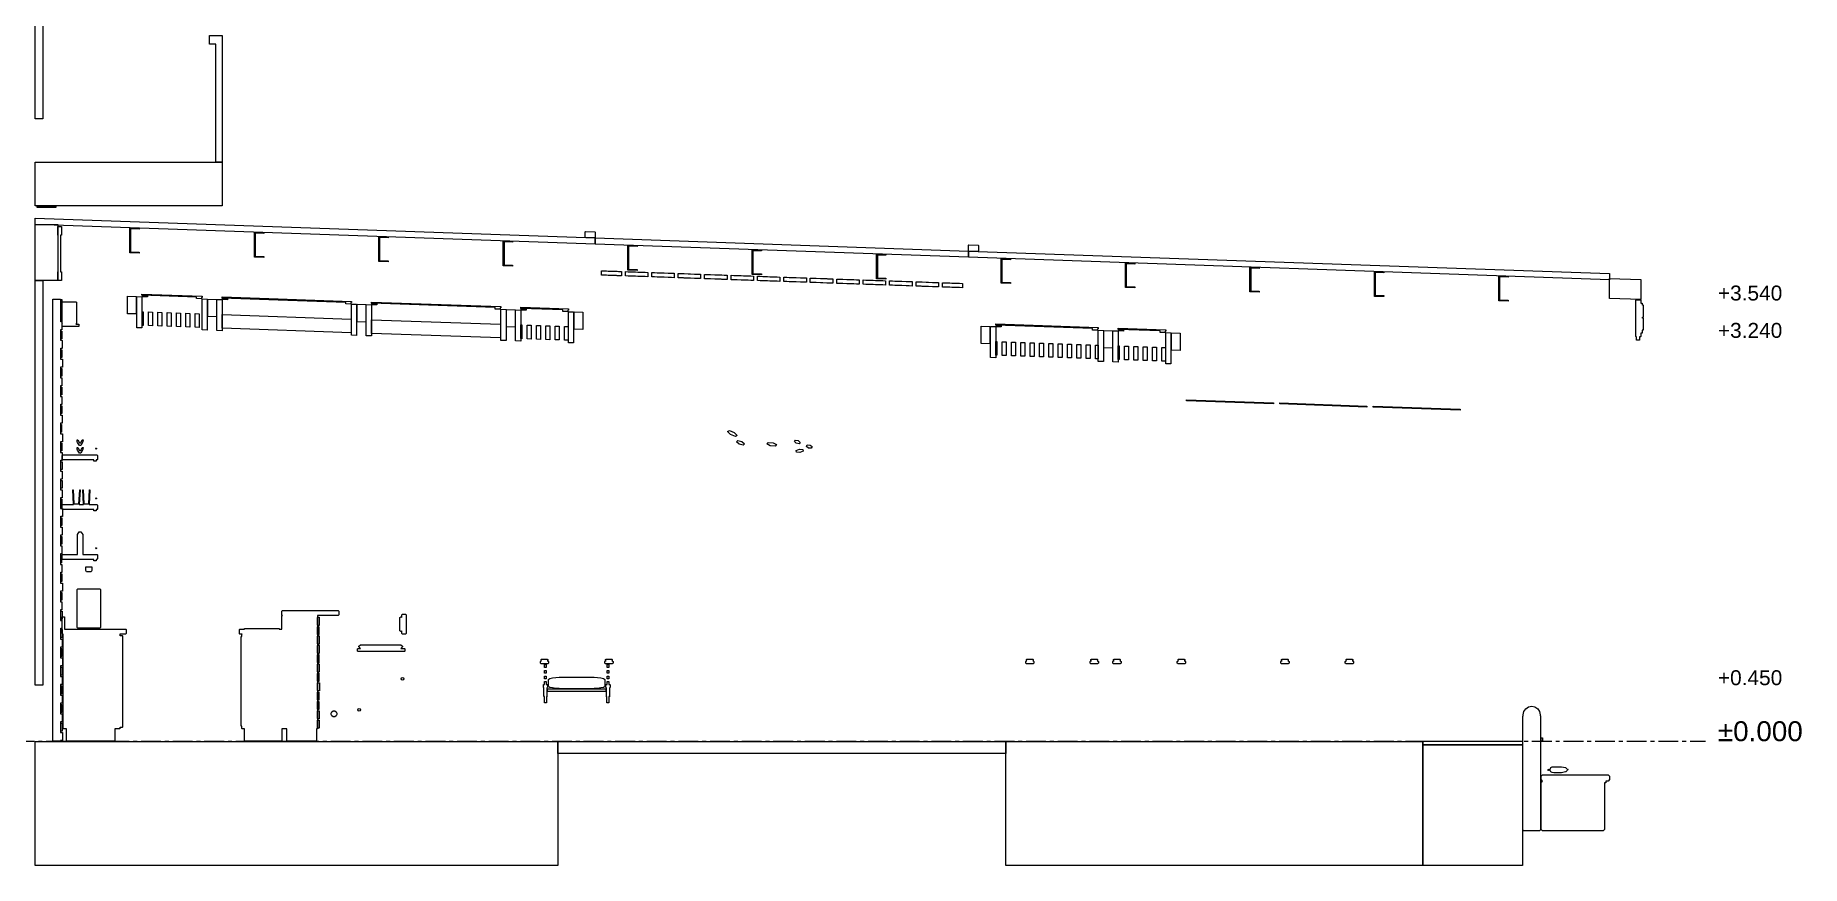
# Model space of a CAD drawing. Header units: millimetres. Extents: x -2320 to 44593, y -183000 to 30400.
# Drawn here: x 30400 to 44593, y -74000 to -67330 of the extents above; entities that cross this region are included whole.
import ezdxf

# ---------------------------------------------------------------- set-up
doc = ezdxf.new("R2010")
doc.units = ezdxf.units.MM
doc.header["$LTSCALE"] = 50
doc.linetypes.add('CENTER', pattern=[5.08, 3.175, -0.635, 0.635, -0.635])
for name, color, linetype in [('A-BLDG', 8, 'Continuous'), ('A-DIMS', 1, 'Continuous'), ('A-SECT', 7, 'Continuous'), ('S-GRID', 8, 'CENTER')]:
    doc.layers.add(name, color=color, linetype=linetype)
doc.styles.add('VN', font='arial.ttf')

msp = doc.modelspace()

# ---------------------------------------------------------------- texts
at = {"layer": 'A-DIMS', "style": 'VN'}
for s, height, p in [('+3.540', 120, (43919.8, -69460)), ('+3.240', 120, (43919.8, -69760)), ('+0.450', 120, (43919.8, -72550)), ('±0.000', 160, (43919.8, -73000))]:
    msp.add_text(s, height=height, dxfattribs=at).set_placement(p)

# ---------------------------------------------------------------- linework, layer by layer
at = {"layer": 'A-BLDG'}
for points in [[(30400, -68000), (30400, -65250), (30460, -65250), (30460, -68000)], [(31850, -68350), (31850, -67400), (31800, -67400), (31800, -67330), (31900, -67330), (31900, -67350), (31900, -67400), (31900, -68350)], [(31900, -68700), (30400, -68700), (30400, -68350), (31900, -68350)], [(30610, -69300), (30580, -69300), (30580, -69230), (30584, -69230), (30584, -68935), (30580, -68935), (30580, -68865), (30610, -68865), (30610, -68935), (30601, -68935), (30601, -69230), (30610, -69230)], [(30460, -72550), (30400, -72550), (30400, -69300), (30460, -69300)]]:
    msp.add_lwpolyline(points, close=True, dxfattribs=at)
at = {"layer": 'A-SECT'}
for points in [[(34899, -68957.5), (34899, -69007.5), (30400, -68850), (30400, -68800)], [(30565, -68700), (30565, -68712), (30415, -68712), (30415, -68700)], [(30580, -68850), (30580, -69300), (30400, -69300), (30400, -68850)], [(31160, -68884.6), (31160, -68876.6), (31235, -68879.2), (31235, -68887.2), (31166, -68884.8), (31166, -69068.8), (31160, -69068.6)], [(32160, -68919.6), (32160, -68911.6), (32235, -68914.2), (32235, -68922.2), (32166, -68919.8), (32166, -69103.8), (32160, -69103.6)], [(33160, -68954.6), (33160, -68946.6), (33235, -68949.2), (33235, -68957.2), (33166, -68954.8), (33166, -69138.8), (33160, -69138.6)], [(34899, -68954.5), (34896, -68957.4), (34822, -68954.8), (34819, -68951.7), (34819, -68907.7), (34822, -68904.8), (34896, -68907.4), (34899, -68910.5)], [(37899, -69062.5), (37899, -69112.5), (34899, -69007.5), (34899, -68957.5)], [(31160, -69076.6), (31160, -69068.6), (31235, -69071.2), (31235, -69079.2)], [(32160, -69111.6), (32160, -69103.6), (32235, -69106.2), (32235, -69114.2)], [(34160, -68989.6), (34160, -68981.6), (34235, -68984.2), (34235, -68992.2), (34166, -68989.8), (34166, -69173.8), (34160, -69173.6)], [(35160, -69024.6), (35160, -69016.6), (35235, -69019.2), (35235, -69027.2), (35166, -69024.8), (35166, -69208.8), (35160, -69208.6)], [(36160, -69059.6), (36160, -69051.6), (36235, -69054.2), (36235, -69062.2), (36166, -69059.8), (36166, -69243.8), (36160, -69243.6)], [(37160, -69094.6), (37160, -69086.6), (37235, -69089.2), (37235, -69097.2), (37166, -69094.8), (37166, -69278.8), (37160, -69278.6)], [(37979, -69062.3), (37976, -69065.2), (37902, -69062.6), (37899, -69059.5), (37899, -69015.5), (37902, -69012.6), (37976, -69015.2), (37979, -69018.3)], [(43049.2, -69242.7), (43049.2, -69292.7), (37899, -69112.5), (37899, -69062.5)], [(33160, -69146.6), (33160, -69138.6), (33235, -69141.2), (33235, -69149.2)], [(34160, -69181.6), (34160, -69173.6), (34235, -69176.2), (34235, -69184.2)], [(35048.7, -69224.7), (35070.2, -69225.5), (35071.1, -69225.5), (35075.3, -69225.6), (35086.6, -69226), (35109.2, -69226.8), (35109.2, -69261.8), (35086.6, -69261), (35075.3, -69260.6), (35071.1, -69260.5), (35070.2, -69260.5), (35048.7, -69259.7), (35033, -69259.2), (35003.1, -69258.1), (34988.9, -69257.6), (34980.6, -69257.3), (34975.1, -69257.1), (34971.3, -69257), (34949, -69256.2), (34949, -69221.2), (34971.3, -69222), (34975.1, -69222.1), (34980.6, -69222.3), (34988.9, -69222.6), (35003.1, -69223.1), (35033, -69224.2)], [(35321.5, -69234.3), (35321.5, -69269.3), (35298.9, -69268.5), (35279.4, -69267.8), (35273.3, -69267.6), (35240.4, -69266.4), (35222.2, -69265.8), (35189.3, -69264.6), (35183.3, -69264.4), (35163.7, -69263.7), (35141.1, -69262.9), (35141.1, -69227.9), (35163.7, -69228.7), (35183.3, -69229.4), (35189.3, -69229.6), (35222.2, -69230.8), (35240.4, -69231.4), (35273.3, -69232.6), (35279.4, -69232.8), (35298.9, -69233.5)], [(35160, -69216.6), (35160, -69208.6), (35235, -69211.2), (35235, -69219.2)], [(35533.8, -69241.7), (35533.8, -69276.7), (35511.2, -69275.9), (35491.7, -69275.2), (35485.6, -69275), (35452.7, -69273.8), (35434.5, -69273.2), (35401.6, -69272.1), (35395.6, -69271.8), (35376, -69271.2), (35353.4, -69270.4), (35353.4, -69235.4), (35376, -69236.2), (35395.6, -69236.8), (35401.6, -69237.1), (35434.5, -69238.2), (35452.7, -69238.8), (35485.6, -69240), (35491.7, -69240.2), (35511.2, -69240.9)], [(35746.1, -69249.1), (35746.1, -69284.1), (35723.5, -69283.3), (35704, -69282.6), (35697.9, -69282.4), (35665, -69281.3), (35646.8, -69280.6), (35613.9, -69279.5), (35607.9, -69279.3), (35588.3, -69278.6), (35565.7, -69277.8), (35565.7, -69242.8), (35588.3, -69243.6), (35607.9, -69244.3), (35613.9, -69244.5), (35646.8, -69245.6), (35665, -69246.3), (35697.9, -69247.4), (35704, -69247.6), (35723.5, -69248.3)], [(35958.4, -69256.5), (35958.4, -69291.5), (35935.8, -69290.8), (35916.3, -69290.1), (35910.2, -69289.9), (35877.3, -69288.7), (35859.2, -69288.1), (35826.3, -69286.9), (35820.2, -69286.7), (35800.6, -69286), (35778, -69285.2), (35778, -69250.2), (35800.6, -69251), (35820.2, -69251.7), (35826.3, -69251.9), (35859.2, -69253.1), (35877.3, -69253.7), (35910.2, -69254.9), (35916.3, -69255.1), (35935.8, -69255.8)], [(36170.7, -69264), (36170.7, -69299), (36148.1, -69298.2), (36128.6, -69297.5), (36122.5, -69297.3), (36089.6, -69296.1), (36071.5, -69295.5), (36038.6, -69294.3), (36032.5, -69294.1), (36012.9, -69293.5), (35990.4, -69292.7), (35990.4, -69257.7), (36012.9, -69258.5), (36032.5, -69259.1), (36038.6, -69259.3), (36071.5, -69260.5), (36089.6, -69261.1), (36122.5, -69262.3), (36128.6, -69262.5), (36148.1, -69263.2)], [(36160, -69251.6), (36160, -69243.6), (36235, -69246.2), (36235, -69254.2)], [(38160, -69129.6), (38160, -69121.6), (38235, -69124.2), (38235, -69132.2), (38166, -69129.8), (38166, -69313.8), (38160, -69313.6)], [(39160, -69164.6), (39160, -69156.6), (39235, -69159.2), (39235, -69167.2), (39166, -69164.8), (39166, -69348.8), (39160, -69348.6)], [(40160, -69199.6), (40160, -69191.6), (40235, -69194.2), (40235, -69202.2), (40166, -69199.8), (40166, -69383.8), (40160, -69383.6)], [(41160, -69234.6), (41160, -69226.6), (41235, -69229.2), (41235, -69237.2), (41166, -69234.8), (41166, -69418.8), (41160, -69418.6)], [(42160, -69269.6), (42160, -69261.6), (42235, -69264.2), (42235, -69272.2), (42166, -69269.8), (42166, -69453.8), (42160, -69453.6)], [(36360.4, -69270.6), (36383, -69271.4), (36383, -69306.4), (36360.4, -69305.6), (36340.9, -69304.9), (36334.8, -69304.7), (36301.9, -69303.6), (36283.8, -69302.9), (36250.9, -69301.8), (36244.8, -69301.6), (36225.2, -69300.9), (36202.7, -69300.1), (36202.7, -69265.1), (36225.2, -69265.9), (36244.8, -69266.6), (36250.9, -69266.8), (36283.8, -69267.9), (36301.9, -69268.6), (36334.8, -69269.7), (36340.9, -69269.9)], [(36595.3, -69278.8), (36595.3, -69313.8), (36572.8, -69313), (36553.2, -69312.4), (36547.1, -69312.1), (36514.2, -69311), (36496.1, -69310.4), (36463.2, -69309.2), (36457.1, -69309), (36437.6, -69308.3), (36415, -69307.5), (36415, -69272.5), (36437.6, -69273.3), (36457.1, -69274), (36463.2, -69274.2), (36496.1, -69275.4), (36514.2, -69276), (36547.1, -69277.1), (36553.2, -69277.4), (36572.8, -69278)], [(36807.6, -69286.3), (36807.6, -69321.3), (36785.1, -69320.5), (36765.5, -69319.8), (36759.4, -69319.6), (36726.5, -69318.4), (36708.4, -69317.8), (36675.5, -69316.6), (36669.4, -69316.4), (36649.9, -69315.7), (36627.3, -69315), (36627.3, -69280), (36649.9, -69280.7), (36669.4, -69281.4), (36675.5, -69281.6), (36708.4, -69282.8), (36726.5, -69283.4), (36759.4, -69284.6), (36765.5, -69284.8), (36785.1, -69285.5)], [(37020, -69293.7), (37020, -69328.7), (36997.4, -69327.9), (36977.8, -69327.2), (36971.7, -69327), (36938.8, -69325.9), (36920.7, -69325.2), (36887.8, -69324.1), (36881.7, -69323.9), (36862.2, -69323.2), (36839.6, -69322.4), (36839.6, -69287.4), (36862.2, -69288.2), (36881.7, -69288.9), (36887.8, -69289.1), (36920.7, -69290.2), (36938.8, -69290.9), (36971.7, -69292), (36977.8, -69292.2), (36997.4, -69292.9)], [(37232.3, -69301.1), (37232.3, -69336.1), (37209.7, -69335.3), (37190.1, -69334.7), (37184.1, -69334.4), (37151.2, -69333.3), (37133, -69332.7), (37100.1, -69331.5), (37094, -69331.3), (37074.5, -69330.6), (37051.9, -69329.8), (37051.9, -69294.8), (37074.5, -69295.6), (37094, -69296.3), (37100.1, -69296.5), (37133, -69297.7), (37151.2, -69298.3), (37184.1, -69299.4), (37190.1, -69299.7), (37209.7, -69300.3)], [(37160, -69286.6), (37160, -69278.6), (37235, -69281.2), (37235, -69289.2)], [(37444.6, -69308.6), (37444.6, -69343.6), (37422, -69342.8), (37402.4, -69342.1), (37396.4, -69341.9), (37363.5, -69340.7), (37345.3, -69340.1), (37312.4, -69338.9), (37306.3, -69338.7), (37286.8, -69338), (37264.2, -69337.2), (37264.2, -69302.2), (37286.8, -69303), (37306.3, -69303.7), (37312.4, -69303.9), (37345.3, -69305.1), (37363.5, -69305.7), (37396.4, -69306.9), (37402.4, -69307.1), (37422, -69307.8)], [(37656.9, -69316), (37656.9, -69351), (37634.3, -69350.2), (37614.7, -69349.5), (37608.7, -69349.3), (37575.8, -69348.2), (37557.6, -69347.5), (37524.7, -69346.4), (37518.6, -69346.2), (37499.1, -69345.5), (37476.5, -69344.7), (37476.5, -69309.7), (37499.1, -69310.5), (37518.6, -69311.2), (37524.7, -69311.4), (37557.6, -69312.5), (37575.8, -69313.2), (37608.7, -69314.3), (37614.7, -69314.5), (37634.3, -69315.2)], [(37849, -69322.7), (37849, -69357.7), (37826.7, -69356.9), (37822.9, -69356.8), (37817.4, -69356.6), (37809.1, -69356.3), (37794.9, -69355.8), (37765, -69354.8), (37749.3, -69354.2), (37727.8, -69353.5), (37726.9, -69353.4), (37711.4, -69352.9), (37688.8, -69352.1), (37688.8, -69317.1), (37711.4, -69317.9), (37726.9, -69318.4), (37727.8, -69318.5), (37749.3, -69319.2), (37765, -69319.8), (37794.9, -69320.8), (37809.1, -69321.3), (37817.4, -69321.6), (37822.9, -69321.8), (37826.7, -69321.9)], [(38160, -69321.6), (38160, -69313.6), (38235, -69316.2), (38235, -69324.2)], [(39160, -69356.6), (39160, -69348.6), (39235, -69351.2), (39235, -69359.2)], [(40160, -69391.6), (40160, -69383.6), (40235, -69386.2), (40235, -69394.2)], [(43299.3, -69291.5), (43299.3, -69451.5), (43049.3, -69442.7), (43049.3, -69282.7)], [(30604.5, -72845), (30603, -72843.5), (30603, -72931.5), (30604.5, -72930), (30617.5, -72930), (30619, -72931.5), (30619, -72993.5), (30617.5, -72995), (30604.5, -72995), (30603, -72993.5), (30603, -73000), (30540, -73000), (30540, -69450), (30603, -69450), (30603, -69631.5), (30604.5, -69630), (30612.4, -69630), (30613.9, -69631.5), (30613.9, -69693.5), (30612.4, -69695), (30604.5, -69695), (30603, -69693.5), (30603, -69781.5), (30604.5, -69780), (30613.3, -69780), (30614.8, -69781.5), (30614.8, -69843.5), (30613.3, -69845), (30604.5, -69845), (30603, -69843.5), (30603, -69931.5), (30604.5, -69930), (30617.5, -69930), (30619, -69931.5), (30619, -69993.5), (30617.5, -69995), (30604.5, -69995), (30603, -69993.5), (30603, -70081.5), (30604.5, -70080), (30612.2, -70080), (30613.7, -70081.5), (30613.7, -70143.5), (30612.2, -70145), (30604.5, -70145), (30603, -70143.5), (30603, -70231.5), (30604.5, -70230), (30611.8, -70230), (30613.3, -70231.5), (30613.3, -70293.5), (30611.8, -70295), (30604.5, -70295), (30603, -70293.5), (30603, -70381.5), (30604.5, -70380), (30615.3, -70380), (30616.8, -70381.5), (30616.8, -70443.5), (30615.3, -70445), (30604.5, -70445), (30603, -70443.5), (30603, -70531.5), (30604.5, -70530), (30617.5, -70530), (30619, -70531.5), (30619, -70593.5), (30617.5, -70595), (30604.5, -70595), (30603, -70593.5), (30603, -70681.5), (30604.5, -70680), (30615.2, -70680), (30616.7, -70681.5), (30616.7, -70743.5), (30615.2, -70745), (30604.5, -70745), (30603, -70743.5), (30603, -70831.5), (30604.5, -70830), (30614, -70830), (30615.5, -70831.5), (30615.5, -70893.5), (30614, -70895), (30604.5, -70895), (30603, -70893.5), (30603, -70981.5), (30604.5, -70980), (30615.5, -70980), (30617, -70981.5), (30617, -71043.5), (30615.5, -71045), (30604.5, -71045), (30603, -71043.5), (30603, -71131.5), (30604.5, -71130), (30617.5, -71130), (30619, -71131.5), (30619, -71193.5), (30617.5, -71195), (30604.5, -71195), (30603, -71193.5), (30603, -71281.5), (30604.5, -71280), (30613.3, -71280), (30614.8, -71281.5), (30614.8, -71343.5), (30613.3, -71345), (30604.5, -71345), (30603, -71343.5), (30603, -71431.5), (30604.5, -71430), (30612.6, -71430), (30614.1, -71431.5), (30614.1, -71493.5), (30612.6, -71495), (30604.5, -71495), (30603, -71493.5), (30603, -71581.5), (30604.5, -71580), (30612.2, -71580), (30613.7, -71581.5), (30613.7, -71643.5), (30612.2, -71645), (30604.5, -71645), (30603, -71643.5), (30603, -71731.5), (30604.5, -71730), (30617.5, -71730), (30619, -71731.5), (30619, -71793.5), (30617.5, -71795), (30604.5, -71795), (30603, -71793.5), (30603, -71881.5), (30604.5, -71880), (30611.9, -71880), (30613.4, -71881.5), (30613.4, -71943.5), (30611.9, -71945), (30604.5, -71945), (30603, -71943.5), (30603, -72031.5), (30604.5, -72030), (30611.5, -72030), (30613, -72031.5), (30613, -72093.5), (30611.5, -72095), (30604.5, -72095), (30603, -72093.5), (30603, -72181.5), (30604.5, -72180), (30613.2, -72180), (30614.7, -72181.5), (30614.7, -72243.5), (30613.2, -72245), (30604.5, -72245), (30603, -72243.5), (30603, -72331.5), (30604.5, -72330), (30617.5, -72330), (30619, -72331.5), (30619, -72393.5), (30617.5, -72395), (30604.5, -72395), (30603, -72393.5), (30603, -72481.5), (30604.5, -72480), (30614.4, -72480), (30615.9, -72481.5), (30615.9, -72543.5), (30614.4, -72545), (30604.5, -72545), (30603, -72543.5), (30603, -72631.5), (30604.5, -72630), (30613.4, -72630), (30614.9, -72631.5), (30614.9, -72693.5), (30613.4, -72695), (30604.5, -72695), (30603, -72693.5), (30603, -72781.5), (30604.5, -72780), (30612.9, -72780), (30614.4, -72781.5), (30614.4, -72843.5), (30612.9, -72845)], [(30613.5, -69451.5), (30613.5, -69618.5), (30604.5, -69618.5), (30604.5, -69451.5)], [(30750, -69670), (30615, -69670), (30615, -69650), (30619, -69650), (30615, -69646), (30615, -69474), (30619, -69470), (30726, -69470), (30730, -69474), (30730, -69646), (30726, -69650), (30750, -69650)], [(31140, -69425.9), (31210, -69428.4), (31210, -69568.3), (31140, -69565.9)], [(31215, -69678.5), (31215, -69428.5), (31257, -69430), (31257, -69680)], [(31257, -69408), (31740, -69424.9), (31740, -69434.9), (31735, -69434.7), (31735, -69446.7), (31695, -69445.3), (31695, -69433.3), (31257, -69418)], [(31262, -69430.2), (31262, -69418.2), (31302, -69419.6), (31302, -69431.6)], [(31740, -69696.9), (31740, -69446.9), (31782, -69448.4), (31782, -69698.4)], [(31785, -69448.5), (31855, -69450.9), (31855, -69590.9), (31785, -69588.5)], [(31858, -69701), (31858, -69451), (31900, -69452.5), (31900, -69702.5)], [(32895, -69475.3), (32350, -69456.2), (31900, -69440.5), (31900, -69430.5), (32350, -69446.3), (32940, -69466.9), (32940, -69476.9), (32935, -69476.7), (32935, -69488.7), (32895, -69487.3)], [(31905, -69452.7), (31905, -69440.7), (31945, -69442.1), (31945, -69454.1)], [(32940, -69738.9), (32940, -69488.9), (32982, -69490.4), (32982, -69740.4)], [(32985, -69490.5), (33055, -69492.9), (33055, -69632.9), (32985, -69630.5)], [(33058, -69743), (33058, -69493), (33100, -69494.5), (33100, -69744.5)], [(34140, -69518.9), (34135, -69518.7), (34135, -69530.7), (34095, -69529.3), (34095, -69517.3), (33100, -69482.5), (33100, -69472.5), (34140, -69508.9)], [(33105, -69494.7), (33105, -69482.7), (33145, -69484.1), (33145, -69496.1)], [(34140, -69780.9), (34140, -69530.9), (34182, -69532.4), (34182, -69782.4)], [(34185, -69532.5), (34255, -69534.9), (34255, -69674.9), (34185, -69672.5)], [(34258, -69785), (34258, -69535), (34300, -69536.5), (34300, -69786.5)], [(34300, -69524.5), (34300, -69514.5), (34683, -69527.9), (34683, -69537.9), (34678, -69537.7), (34678, -69549.7), (34638, -69548.3), (34638, -69536.3)], [(34305, -69536.7), (34305, -69524.7), (34345, -69526.1), (34345, -69538.1)], [(41160, -69426.6), (41160, -69418.6), (41235, -69421.2), (41235, -69429.2)], [(42160, -69461.6), (42160, -69453.6), (42235, -69456.2), (42235, -69464.2)], [(43264.5, -69751.7), (43262.5, -69751.7), (43259.5, -69748.7), (43259.5, -69456.7), (43262.5, -69453.7), (43296.7, -69453.7), (43299.7, -69456.7), (43299.7, -69481.7), (43311.7, -69481.7), (43311.7, -69497.7), (43313.7, -69495.7), (43317.8, -69495.7), (43319.8, -69497.7), (43319.8, -69593.7), (43317.8, -69595.7), (43313.7, -69595.7), (43311.7, -69593.7), (43311.7, -69601.7), (43313.7, -69599.7), (43317.8, -69599.7), (43319.8, -69601.7), (43319.8, -69697.7), (43317.8, -69699.7), (43313.7, -69699.7), (43311.7, -69697.7), (43311.7, -69721.7), (43299.7, -69721.7), (43299.7, -69748.7), (43296.7, -69751.7), (43289.6, -69751.7), (43289.6, -69778.8), (43264.5, -69777.5)], [(31258, -69660), (31258, -69550), (31265.5, -69550.3), (31265.5, -69660.3)], [(31308.5, -69661.8), (31308.5, -69551.8), (31340.5, -69552.9), (31340.5, -69662.9)], [(31383.5, -69664.4), (31383.5, -69554.4), (31415.5, -69555.5), (31415.5, -69665.5)], [(31458.5, -69667), (31458.5, -69557), (31490.5, -69558.2), (31490.5, -69668.2)], [(31533.5, -69669.7), (31533.5, -69559.7), (31565.5, -69560.8), (31565.5, -69670.8)], [(31608.5, -69672.3), (31608.5, -69562.3), (31640.5, -69563.4), (31640.5, -69673.4)], [(31683.5, -69674.9), (31683.5, -69564.9), (31715.5, -69566), (31715.5, -69676)], [(31901, -69682.5), (31901, -69572.5), (32939, -69608.9), (32939, -69718.9)], [(33101, -69724.5), (33101, -69614.5), (34139, -69650.9), (34139, -69760.9)], [(34301, -69766.5), (34301, -69656.5), (34308.5, -69656.8), (34308.5, -69766.8)], [(34351.5, -69768.3), (34351.5, -69658.3), (34383.5, -69659.4), (34383.5, -69769.4)], [(34426.5, -69660.9), (34458.5, -69662), (34458.5, -69772), (34426.5, -69770.9)], [(34501.5, -69663.6), (34533.5, -69664.7), (34533.5, -69774.7), (34501.5, -69773.6)], [(34576.5, -69776.2), (34576.5, -69666.2), (34608.5, -69667.3), (34608.5, -69777.3)], [(34651.5, -69778.8), (34651.5, -69668.8), (34682, -69669.9), (34682, -69779.9)], [(34683, -69799.9), (34683, -69549.9), (34725, -69551.4), (34725, -69801.4)], [(34730, -69551.5), (34800, -69554), (34800, -69694), (34730, -69691.6)], [(38000, -69666), (38070, -69668.4), (38070, -69808.5), (38000, -69806)], [(38075, -69918.6), (38075, -69668.6), (38117, -69670.1), (38117, -69920.1)], [(38935, -69698.7), (38895, -69697.3), (38895, -69685.3), (38117, -69658.1), (38117, -69648.1), (38940, -69676.9), (38940, -69686.9), (38935, -69686.7)], [(38122, -69670.3), (38122, -69658.3), (38162, -69659.7), (38162, -69671.7)], [(39483, -69705.9), (39478, -69705.7), (39478, -69717.7), (39438, -69716.3), (39438, -69704.3), (39100, -69692.5), (39100, -69682.5), (39483, -69695.9)], [(30613.2, -69706.5), (30613.2, -69768.5), (30604.5, -69768.5), (30604.5, -69706.5)], [(38118, -69900.1), (38118, -69790.1), (38125.5, -69790.4), (38125.5, -69900.4)], [(38168.5, -69901.9), (38168.5, -69791.9), (38200.5, -69793), (38200.5, -69903)], [(38243.5, -69904.5), (38243.5, -69794.5), (38275.5, -69795.6), (38275.5, -69905.6)], [(38318.5, -69907.1), (38318.5, -69797.1), (38350.5, -69798.3), (38350.5, -69908.3)], [(38393.5, -69799.8), (38425.5, -69800.9), (38425.5, -69910.9), (38393.5, -69909.8)], [(38468.5, -69802.4), (38500.5, -69803.5), (38500.5, -69913.5), (38468.5, -69912.4)], [(38543.5, -69805), (38575.5, -69806.1), (38575.5, -69916.1), (38543.5, -69915)], [(38618.5, -69917.6), (38618.5, -69807.6), (38650.5, -69808.8), (38650.5, -69918.8)], [(38693.5, -69920.3), (38693.5, -69810.3), (38725.5, -69811.4), (38725.5, -69921.4)], [(38768.5, -69922.9), (38768.5, -69812.9), (38800.5, -69814), (38800.5, -69924)], [(38843.5, -69925.5), (38843.5, -69815.5), (38875.5, -69816.6), (38875.5, -69926.6)], [(38918.5, -69928.1), (38918.5, -69818.1), (38939, -69818.9), (38939, -69928.9)], [(38940, -69948.9), (38940, -69698.9), (38982, -69700.4), (38982, -69950.4)], [(38985, -69700.5), (39055, -69702.9), (39055, -69842.9), (38985, -69840.5)], [(39058, -69953), (39058, -69703), (39100, -69704.5), (39100, -69954.5)], [(39101, -69934.5), (39101, -69824.5), (39108.5, -69824.8), (39108.5, -69934.8)], [(39105, -69704.7), (39105, -69692.7), (39145, -69694.1), (39145, -69706.1)], [(39151.5, -69936.3), (39151.5, -69826.3), (39183.5, -69827.4), (39183.5, -69937.4)], [(39226.5, -69828.9), (39258.5, -69830), (39258.5, -69940), (39226.5, -69938.9)], [(39483, -69717.9), (39525, -69719.4), (39525, -69969.4), (39483, -69967.9)], [(39530, -69719.5), (39600, -69722), (39600, -69862), (39530, -69859.6)], [(30613.7, -69856.5), (30613.7, -69918.5), (30604.5, -69918.5), (30604.5, -69856.5)], [(39301.5, -69831.6), (39333.5, -69832.7), (39333.5, -69942.7), (39301.5, -69941.6)], [(39376.5, -69944.2), (39376.5, -69834.2), (39408.5, -69835.3), (39408.5, -69945.3)], [(39451.5, -69946.8), (39451.5, -69836.8), (39482, -69837.9), (39482, -69947.9)], [(30612.9, -70006.5), (30612.9, -70068.5), (30604.5, -70068.5), (30604.5, -70006.5)], [(30611.9, -70156.5), (30611.9, -70218.5), (30604.5, -70218.5), (30604.5, -70156.5)], [(30604.5, -70306.5), (30612.4, -70306.5), (30612.4, -70368.5), (30604.5, -70368.5)], [(39649.7, -70265.1), (39650, -70256.9), (40350, -70281.4), (40349.7, -70289.6)], [(40399.7, -70291.3), (40400, -70283.1), (41100, -70307.6), (41099.7, -70315.8)], [(41149.7, -70317.6), (41150, -70309.4), (41850, -70333.9), (41849.7, -70342.1)], [(30611.5, -70456.5), (30611.5, -70518.5), (30604.5, -70518.5), (30604.5, -70456.5)], [(36038.9, -70545.5), (36025, -70553.1), (35987, -70536.4), (35962.8, -70512.1), (35976.8, -70504.5), (36014.8, -70521.2)], [(30612.5, -70606.5), (30612.5, -70668.5), (30604.5, -70668.5), (30604.5, -70606.5)], [(30782.5, -70593), (30779.9, -70600.6), (30765.7, -70624.3), (30754.3, -70624.3), (30740.1, -70600.6), (30737.5, -70593), (30735, -70578), (30740.1, -70578), (30742.3, -70578), (30754.3, -70602.3), (30765.7, -70602.3), (30777.7, -70578), (30779.9, -70578), (30785, -70578)], [(30782.5, -70655), (30779.9, -70662.6), (30765.7, -70686.3), (30754.3, -70686.3), (30740.1, -70662.6), (30737.5, -70655), (30735, -70640), (30740.1, -70640), (30742.3, -70640), (30754.3, -70664.3), (30765.7, -70664.3), (30777.7, -70640), (30779.9, -70640), (30785, -70640)], [(30888, -70654), (30885.2, -70652.8), (30884, -70650), (30885.2, -70647.2), (30888, -70646), (30890.8, -70647.2), (30892, -70650), (30890.8, -70652.8)], [(36077, -70593.6), (36097.6, -70611.8), (36087, -70621.8), (36055.9, -70613.8), (36035.3, -70595.6), (36045.9, -70585.5)], [(36354.9, -70617.6), (36344.1, -70629), (36305.7, -70626.3), (36278.2, -70612.3), (36289, -70600.9), (36327.4, -70603.6)], [(36544.8, -70599.7), (36537, -70611), (36514.1, -70607.3), (36499.2, -70592.1), (36507, -70580.8), (36529.9, -70584.5)], [(36569, -70670.8), (36543.4, -70681.9), (36516.1, -70679.6), (36514.3, -70666.3), (36539.9, -70655.3), (36567.2, -70657.6)], [(36641.8, -70633.9), (36635, -70645.9), (36612.1, -70645.1), (36595.8, -70632.3), (36602.5, -70620.3), (36625.5, -70621.1)], [(30614.6, -70756.5), (30614.6, -70818.5), (30604.5, -70818.5), (30604.5, -70756.5)], [(30888, -70750), (30870, -70750), (30870, -70740), (30619, -70740), (30615, -70736), (30615, -70704), (30619, -70700), (30896, -70700), (30900, -70704), (30900, -70736), (30896, -70740), (30888, -70740)], [(30604.5, -70906.5), (30614.4, -70906.5), (30614.4, -70968.5), (30604.5, -70968.5)], [(30613.5, -71056.5), (30613.5, -71118.5), (30604.5, -71118.5), (30604.5, -71056.5)], [(30896, -71140), (30888, -71140), (30888, -71150), (30870, -71150), (30870, -71140), (30619, -71140), (30615, -71136), (30615, -71104), (30619, -71100), (30707.1, -71100), (30700.7, -70980), (30703.7, -70980), (30710.1, -71094), (30712.7, -71094), (30724.2, -71094), (30730, -71094), (30735.8, -71094), (30747.3, -71094), (30749.9, -71094), (30756.3, -70980), (30759.3, -70980), (30752.9, -71100), (30787.1, -71100), (30780.7, -70980), (30783.7, -70980), (30790.1, -71094), (30792.7, -71094), (30804.2, -71094), (30810, -71094), (30815.8, -71094), (30827.3, -71094), (30829.9, -71094), (30836.3, -70980), (30839.3, -70980), (30832.9, -71100), (30896, -71100), (30900, -71104), (30900, -71136)], [(30888, -71054), (30885.2, -71052.8), (30884, -71050), (30885.2, -71047.2), (30888, -71046), (30890.8, -71047.2), (30892, -71050), (30890.8, -71052.8)], [(30612.9, -71206.5), (30612.9, -71268.5), (30604.5, -71268.5), (30604.5, -71206.5)], [(30604.5, -71356.5), (30613.5, -71356.5), (30613.5, -71418.5), (30604.5, -71418.5)], [(30896, -71540), (30888, -71540), (30888, -71550), (30870, -71550), (30870, -71540), (30619, -71540), (30615, -71536), (30615, -71504), (30619, -71500), (30739, -71500), (30739, -71338.8), (30753.5, -71318.1), (30766.5, -71318.1), (30781, -71338.8), (30781, -71500), (30896, -71500), (30900, -71504), (30900, -71536)], [(30604.5, -71506.5), (30611.5, -71506.5), (30611.5, -71568.5), (30604.5, -71568.5)], [(30888, -71454), (30885.2, -71452.8), (30884, -71450), (30885.2, -71447.2), (30888, -71446), (30890.8, -71447.2), (30892, -71450), (30890.8, -71452.8)], [(30613.1, -71656.5), (30613.1, -71718.5), (30604.5, -71718.5), (30604.5, -71656.5)], [(30854.9, -71600), (30854.9, -71630), (30848.3, -71640.3), (30811.7, -71640.3), (30805.1, -71630), (30805.1, -71600), (30811.7, -71600), (30848.3, -71600)], [(30613.5, -71806.5), (30613.5, -71868.5), (30604.5, -71868.5), (30604.5, -71806.5)], [(30918, -71777), (30923, -71782), (30923, -72088), (30918, -72093), (30742, -72093), (30737, -72088), (30737, -71782), (30742, -71777)], [(30615.1, -71956.5), (30615.1, -72018.5), (30604.5, -72018.5), (30604.5, -71956.5)], [(32080, -72900), (32062, -72900), (32060, -72898), (32060, -72880), (32055, -72880), (32055, -72160), (32060, -72160), (32060, -72142), (32062, -72140), (32042, -72140), (32040, -72138), (32040, -72102), (32042, -72100), (32080, -72100), (32080, -72095), (32360, -72095), (32360, -72100), (32380, -72100), (32380, -71990), (32386, -71990), (32380, -71984), (32380, -71956), (32386, -71950), (32834, -71950), (32840, -71956), (32840, -71984), (32834, -71990), (32668, -71990), (32668, -72900), (32660, -72900), (32660, -73000), (32420, -73000), (32420, -72900), (32400, -72900), (32400, -72898), (32398, -72900), (32380, -72900), (32380, -73000), (32080, -73000)], [(30650, -72900), (30625, -72900), (30625, -72140), (30619, -72140), (30615, -72136), (30615, -72104), (30619, -72100), (30615, -72100), (30615, -72000), (30635, -72000), (30635, -72100), (31126, -72100), (31130, -72104), (31130, -72136), (31126, -72140), (31080, -72140), (31080, -72153), (31083, -72150), (31097, -72150), (31100, -72153), (31100, -72887), (31097, -72890), (31083, -72890), (31080, -72887), (31080, -72900), (31040, -72900), (31040, -73000), (30650, -73000)], [(32669.5, -72005), (32680.1, -72005), (32681.6, -72006.5), (32681.6, -72068.5), (32680.1, -72070), (32669.5, -72070), (32668, -72068.5), (32668, -72006.5)], [(32668, -72143.5), (32668, -72081.5), (32669.5, -72080), (32676.6, -72080), (32678.1, -72081.5), (32678.1, -72143.5), (32676.6, -72145), (32669.5, -72145)], [(33345, -71985), (33350, -71980), (33375, -71980), (33380, -71985), (33380, -72135), (33375, -72140), (33350, -72140), (33345, -72135), (33345, -72114), (33339, -72120), (33336, -72120), (33330, -72114), (33330, -72006), (33336, -72000), (33339, -72000), (33345, -72006)], [(30604.5, -72106.5), (30614.4, -72106.5), (30614.4, -72168.5), (30604.5, -72168.5)], [(32680.4, -72220), (32669.5, -72220), (32668, -72218.5), (32668, -72156.5), (32669.5, -72155), (32680.4, -72155), (32681.9, -72156.5), (32681.9, -72218.5)], [(32680.1, -72293.5), (32678.6, -72295), (32669.5, -72295), (32668, -72293.5), (32668, -72231.5), (32669.5, -72230), (32678.6, -72230), (32680.1, -72231.5)], [(33370, -72276), (33366, -72280), (32994, -72280), (32990, -72276), (32990, -72259), (32994, -72255), (33012, -72255), (33000, -72243), (33000, -72237), (33012, -72225), (33338, -72225), (33350, -72237), (33350, -72243), (33338, -72255), (33366, -72255), (33370, -72259)], [(30604.5, -72256.5), (30611.9, -72256.5), (30611.9, -72318.5), (30604.5, -72318.5)], [(32668, -72368.5), (32668, -72306.5), (32669.5, -72305), (32677.5, -72305), (32679, -72306.5), (32679, -72368.5), (32677.5, -72370), (32669.5, -72370)], [(32669.5, -72445), (32668, -72443.5), (32668, -72381.5), (32669.5, -72380), (32678.3, -72380), (32679.8, -72381.5), (32679.8, -72443.5), (32678.3, -72445)], [(34458, -72374), (34458, -72361), (34464, -72355), (34468, -72355), (34464, -72351), (34464, -72344), (34468, -72340), (34514, -72340), (34518, -72344), (34518, -72351), (34514, -72355), (34518, -72355), (34524, -72361), (34524, -72374), (34518, -72380), (34464, -72380)], [(34976, -72374), (34976, -72361), (34982, -72355), (34986, -72355), (34982, -72351), (34982, -72344), (34986, -72340), (35032, -72340), (35036, -72344), (35036, -72351), (35032, -72355), (35036, -72355), (35042, -72361), (35042, -72374), (35036, -72380), (34982, -72380)], [(38424, -72361), (38424, -72374), (38418, -72380), (38364, -72380), (38358, -72374), (38358, -72361), (38364, -72355), (38368, -72355), (38364, -72351), (38364, -72344), (38368, -72340), (38414, -72340), (38418, -72344), (38418, -72351), (38414, -72355), (38418, -72355)], [(38942, -72361), (38942, -72374), (38936, -72380), (38882, -72380), (38876, -72374), (38876, -72361), (38882, -72355), (38886, -72355), (38882, -72351), (38882, -72344), (38886, -72340), (38932, -72340), (38936, -72344), (38936, -72351), (38932, -72355), (38936, -72355)], [(39124, -72361), (39124, -72374), (39118, -72380), (39064, -72380), (39058, -72374), (39058, -72361), (39064, -72355), (39068, -72355), (39064, -72351), (39064, -72344), (39068, -72340), (39114, -72340), (39118, -72344), (39118, -72351), (39114, -72355), (39118, -72355)], [(39642, -72361), (39642, -72374), (39636, -72380), (39582, -72380), (39576, -72374), (39576, -72361), (39582, -72355), (39586, -72355), (39582, -72351), (39582, -72344), (39586, -72340), (39632, -72340), (39636, -72344), (39636, -72351), (39632, -72355), (39636, -72355)], [(40474, -72361), (40474, -72374), (40468, -72380), (40414, -72380), (40408, -72374), (40408, -72361), (40414, -72355), (40418, -72355), (40414, -72351), (40414, -72344), (40418, -72340), (40464, -72340), (40468, -72344), (40468, -72351), (40464, -72355), (40468, -72355)], [(40992, -72361), (40992, -72374), (40986, -72380), (40932, -72380), (40926, -72374), (40926, -72361), (40932, -72355), (40936, -72355), (40932, -72351), (40932, -72344), (40936, -72340), (40982, -72340), (40986, -72344), (40986, -72351), (40982, -72355), (40986, -72355)], [(30604.5, -72406.5), (30615.1, -72406.5), (30615.1, -72468.5), (30604.5, -72468.5)], [(32668, -72518.5), (32668, -72456.5), (32669.5, -72455), (32676.9, -72455), (32678.4, -72456.5), (32678.4, -72518.5), (32676.9, -72520), (32669.5, -72520)], [(33357.8, -72492.2), (33361, -72500), (33357.8, -72507.8), (33350, -72511), (33342.2, -72507.8), (33339, -72500), (33342.2, -72492.2), (33350, -72489)], [(34485, -72570), (34484, -72570), (34482, -72568), (34482, -72547), (34484, -72545), (34492, -72545), (34492, -72532.3), (34492, -72527.7), (34492, -72526.7), (34492, -72525.8), (34492, -72523.2), (34492, -72521.9), (34506, -72521.9), (34506, -72523.2), (34506, -72525.8), (34506, -72526.7), (34506, -72527.7), (34506, -72532.3), (34506, -72545), (34513, -72545), (34515, -72547), (34515, -72568), (34513, -72570), (34512, -72570), (34510, -72573), (34510, -72637), (34512, -72640), (34508, -72640), (34508, -72693.1), (34492, -72693.1), (34492, -72640), (34485, -72640), (34487, -72637), (34487, -72573)], [(34506, -72402.3), (34506, -72403.3), (34506, -72406.8), (34506, -72408.1), (34492, -72408.1), (34492, -72406.8), (34492, -72403.3), (34492, -72402.3), (34492, -72397.7), (34492, -72385), (34506, -72385), (34506, -72397.7)], [(34506, -72453.5), (34492, -72453.5), (34492, -72452.2), (34492, -72448.7), (34492, -72432.5), (34492, -72431.2), (34506, -72431.2), (34506, -72432.5), (34506, -72448.7), (34506, -72452.2)], [(34506, -72498.8), (34492, -72498.8), (34492, -72497.5), (34492, -72494.1), (34492, -72477.8), (34492, -72476.5), (34506, -72476.5), (34506, -72477.8), (34506, -72494.1), (34506, -72497.5)], [(34523, -72527.5), (34523.1, -72523), (34523.4, -72518.6), (34523.7, -72514.1), (34524.2, -72509.6), (34524.7, -72505.1), (34526.5, -72500.6), (34535.1, -72496.2), (34555.1, -72491.9), (34582, -72488.4), (34610, -72486.4), (34638, -72485.3), (34666, -72484.9), (34694, -72484.7), (34722, -72484.7), (34750, -72484.7), (34778, -72484.7), (34806, -72484.7), (34834, -72484.9), (34862, -72485.3), (34890, -72486.4), (34918, -72488.4), (34944.9, -72491.9), (34964.9, -72496.2), (34973.5, -72500.6), (34975.3, -72505.1), (34975.8, -72509.6), (34976.3, -72514.1), (34976.6, -72518.6), (34976.9, -72523), (34977, -72527.5), (34977.1, -72530.4), (34977.5, -72530.8), (34977.1, -72532.3), (34977, -72536.5), (34976.9, -72541), (34976.6, -72545.4), (34976.3, -72549.9), (34975.8, -72554.4), (34975.3, -72558.9), (34973.5, -72563.4), (34964.9, -72567.8), (34944.9, -72572.1), (34918, -72575.6), (34890, -72577.6), (34862, -72578.7), (34834, -72579.1), (34806, -72579.3), (34778, -72579.3), (34750, -72579.3), (34722, -72579.3), (34694, -72579.3), (34666, -72579.1), (34638, -72578.7), (34610, -72577.6), (34582, -72575.6), (34555.1, -72572.1), (34535.1, -72567.8), (34526.5, -72563.4), (34524.7, -72558.9), (34524.2, -72554.4), (34523.7, -72549.9), (34523.4, -72545.4), (34523.1, -72541), (34523, -72536.5), (34522.9, -72533.6), (34522.5, -72533.2), (34522.9, -72531.7)], [(34988, -72570), (34987, -72570), (34985, -72568), (34985, -72547), (34987, -72545), (34994, -72545), (34994, -72532.3), (34994, -72527.7), (34994, -72526.7), (34994, -72525.8), (34994, -72523.2), (34994, -72521.9), (35008, -72521.9), (35008, -72523.2), (35008, -72525.8), (35008, -72526.7), (35008, -72527.7), (35008, -72532.3), (35008, -72545), (35016, -72545), (35018, -72547), (35018, -72568), (35016, -72570), (35015, -72570), (35013, -72573), (35013, -72637), (35015, -72640), (35008, -72640), (35008, -72693.1), (34992, -72693.1), (34992, -72640), (34988, -72640), (34990, -72637), (34990, -72573)], [(35008, -72402.3), (35008, -72403.3), (35008, -72406.8), (35008, -72408.1), (34994, -72408.1), (34994, -72406.8), (34994, -72403.3), (34994, -72402.3), (34994, -72397.7), (34994, -72385), (35008, -72385), (35008, -72397.7)], [(35008, -72453.5), (34994, -72453.5), (34994, -72452.2), (34994, -72448.7), (34994, -72432.5), (34994, -72431.2), (35008, -72431.2), (35008, -72432.5), (35008, -72448.7), (35008, -72452.2)], [(35008, -72498.8), (34994, -72498.8), (34994, -72497.5), (34994, -72494.1), (34994, -72477.8), (34994, -72476.5), (35008, -72476.5), (35008, -72477.8), (35008, -72494.1), (35008, -72497.5)], [(30614.3, -72556.5), (30614.3, -72618.5), (30604.5, -72618.5), (30604.5, -72556.5)], [(32669.5, -72530), (32682.5, -72530), (32684, -72531.5), (32684, -72593.5), (32682.5, -72595), (32669.5, -72595), (32668, -72593.5), (32668, -72531.5)], [(32677.5, -72670), (32669.5, -72670), (32668, -72668.5), (32668, -72606.5), (32669.5, -72605), (32677.5, -72605), (32679, -72606.5), (32679, -72668.5)], [(34515, -72580), (34985, -72580), (34985, -72600), (34515, -72600)], [(30613.8, -72706.5), (30613.8, -72768.5), (30604.5, -72768.5), (30604.5, -72706.5)], [(32678.9, -72743.5), (32677.4, -72745), (32669.5, -72745), (32668, -72743.5), (32668, -72681.5), (32669.5, -72680), (32677.4, -72680), (32678.9, -72681.5)], [(32668, -72818.5), (32668, -72756.5), (32669.5, -72755), (32679.6, -72755), (32681.1, -72756.5), (32681.1, -72818.5), (32679.6, -72820), (32669.5, -72820)], [(32817, -72797), (32806.2, -72803.2), (32793.8, -72803.2), (32783, -72797), (32776.8, -72786.2), (32776.8, -72773.8), (32783, -72763), (32793.8, -72756.8), (32806.2, -72756.8), (32817, -72763), (32823.2, -72773.8), (32823.2, -72786.2)], [(33002, -72736.8), (33009.8, -72740), (33013, -72747.8), (33009.8, -72755.6), (33002, -72758.8), (32994.2, -72755.6), (32991, -72747.8), (32994.2, -72740)], [(42486.2, -73720), (42361.6, -73720), (42353.6, -73712), (42353.6, -72796), (42356.6, -72793), (42355.6, -72788), (42360.8, -72762), (42375.6, -72739.9), (42397.8, -72725.2), (42423.9, -72720), (42450.1, -72725.2), (42472.2, -72739.9), (42487.1, -72762), (42492.3, -72788), (42491.3, -72793), (42494.3, -72796), (42494.3, -73712)], [(30614.4, -72856.5), (30614.4, -72918.5), (30604.5, -72918.5), (30604.5, -72856.5)], [(32669.5, -72895), (32668, -72893.5), (32668, -72831.5), (32669.5, -72830), (32679.1, -72830), (32680.6, -72831.5), (32680.6, -72893.5), (32679.1, -72895)], [(34599, -74000), (30400, -74000), (30400, -73001.8), (34599, -73001.8)], [(38199, -73001.8), (38199, -73100), (34599, -73100), (34599, -73001.8)], [(41549.2, -74000), (38199, -74000), (38199, -73001.8), (41549.2, -73001.8)], [(42349.3, -73000), (42349.3, -73030), (41549.2, -73030), (41549.2, -73000)], [(42349.3, -73030), (42349.3, -74000), (41549.2, -74000), (41549.2, -73030)], [(42499.3, -73000), (42499.3, -72972), (42511.3, -72973.9), (42511.3, -73000)], [(42560.4, -73233.8), (42558.3, -73234.4), (42553.9, -73231.6), (42554.9, -73227.1), (42560.3, -73225.6), (42560.9, -73226), (42560.9, -73226.3), (42565.9, -73227.1), (42567.5, -73231.6), (42560.4, -73234.3)], [(42697, -73246.4), (42695.6, -73247.3), (42662.5, -73253), (42647.8, -73253.4), (42600.7, -73254.1), (42588.2, -73252.8), (42577.5, -73247.3), (42574.2, -73241.5), (42572.3, -73235.8), (42571.6, -73230), (42572.3, -73224.2), (42574.2, -73218.5), (42577.5, -73212.7), (42588.2, -73207.2), (42600.7, -73205.9), (42647.8, -73206.6), (42662.5, -73207), (42695.6, -73212.7), (42697, -73213.6), (42704.1, -73218.5), (42709.2, -73224.2), (42710.4, -73228.2), (42716.7, -73228.8), (42710.6, -73231.1), (42709.2, -73235.8), (42704.1, -73241.5)], [(42509.3, -73720), (42499.3, -73710), (42499.3, -73330), (42509.3, -73320), (42511.3, -73320), (42499.3, -73308), (42499.3, -73282), (42511.3, -73270), (43037.2, -73270), (43049.3, -73282), (43049.3, -73308), (43037.2, -73320), (43019.1, -73320), (43019.1, -73335), (43009.1, -73335), (43009.1, -73710), (42999, -73720)]]:
    msp.add_lwpolyline(points, close=True, dxfattribs=at)
at = {"layer": 'S-GRID'}
msp.add_line((-500, -73000), (43819.8, -73000), dxfattribs=at)

msp.set_redraw_order([(e.dxf.handle, doc.entitydb.next_handle()) for e in msp.query("TEXT MTEXT ATTDEF DIMENSION ARC_DIMENSION")])  # texts and dimensions are drawn at this point

doc.saveas('drawing.dxf')
